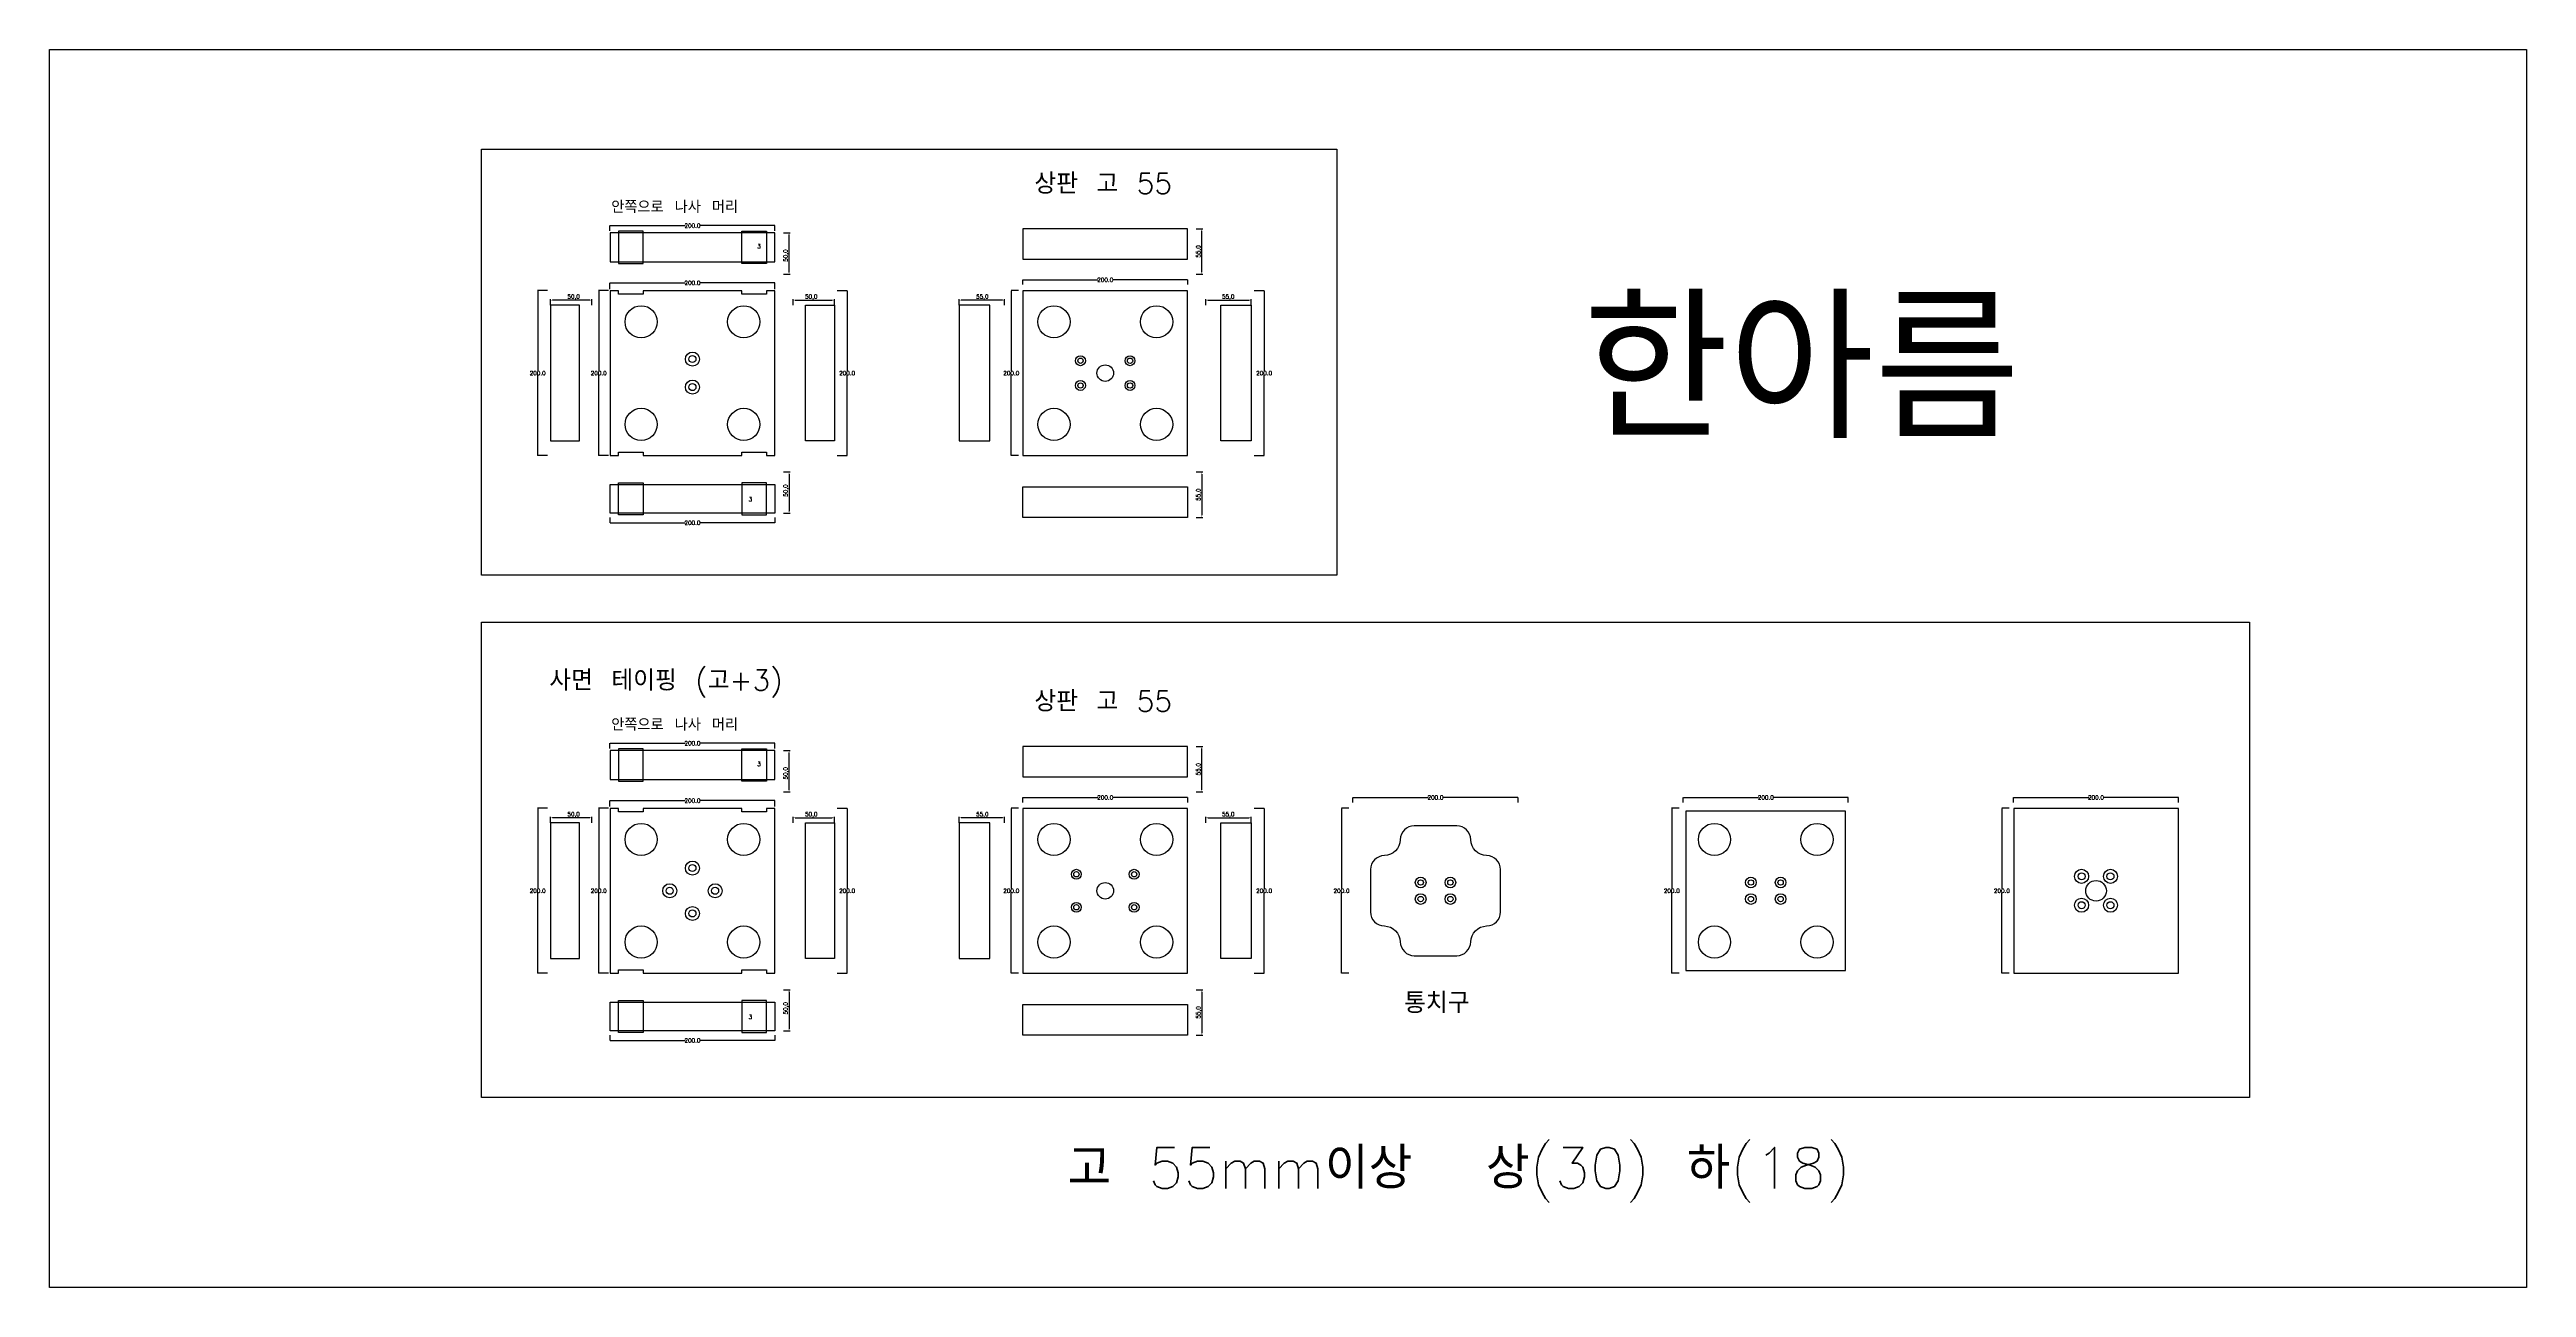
# Model space of a CAD drawing. Header units: millimetres. Extents: x 13291 to 28291, y 200 to 6643.
# Drawn here: x 16291 to 19291, y 1700 to 3200 of the extents above; entities that cross this region are included whole.
import ezdxf

# ---------------------------------------------------------------- set-up
doc = ezdxf.new("R2010")
doc.units = ezdxf.units.MM
for name, color, linetype in [('TEXT', 3, 'Continuous'), ('볼트 구멍', 7, 'Continuous'), ('치구', 7, 'Continuous'), ('치수', 7, 'Continuous')]:
    doc.layers.add(name, color=color, linetype=linetype)
doc.styles.get("Standard").update_dxf_attribs({"font": 'txt.shx', "bigfont": 'whgtxt.shx'})
doc.dimstyles.new('ISO-25', dxfattribs={"dimtxt": 2.5, "dimasz": 2.5, "dimexe": 1.25, "dimexo": 0.625, "dimtad": 1, "dimtxsty": 'Standard', "dimcen": 2.5, "dimadec": 0, "dimazin": 0, "dimtfac": 1, "dimtmove": 0, "dimatfit": 3, "dimfxl": 0, "dimarcsym": 0})
doc.dimstyles.get("Standard").update_dxf_attribs({"dimtxt": 7, "dimasz": 0.18, "dimexe": 0.18, "dimexo": 0.0625, "dimgap": 0.09, "dimtad": 0, "dimtih": 1, "dimtoh": 1, "dimdec": 1, "dimzin": 0, "dimdsep": 46, "dimtxsty": 'Standard', "dimcen": 0.09, "dimadec": 0, "dimazin": 0, "dimtfac": 1, "dimtdec": 1, "dimtofl": 0, "dimtmove": 0, "dimatfit": 3, "dimfxl": 0, "dimtolj": 1, "dimtzin": 0, "dimarcsym": 0})

# ---------------------------------------------------------------- blocks, each defined once
blk = doc.blocks.new('*D345')
at = {"layer": 'Defpoints', "color": 0, "linetype": 'Continuous'}
for p in [(17870.1, 2287.5), (18070.1, 2293.4), (18070.1, 2287.5)]:
    blk.add_point(p, dxfattribs=at)
at = {"layer": '치수', "color": 0, "linetype": 'Continuous', "lineweight": -2}
for p, q in [((17870.1, 2287.5), (17870.1, 2293.5)), ((17870.3, 2293.4), (17961.3, 2293.4)), ((18069.9, 2293.4), (17978.9, 2293.4)), ((18070.1, 2287.5), (18070.1, 2293.5))]:
    blk.add_line(p, q, dxfattribs=at)
at = {"layer": '치수', "color": 0, "linetype": 'Continuous'}
for points in [[(17870.3, 2293.4), (17870.3, 2293.3), (17870.1, 2293.4)], [(18069.9, 2293.4), (18069.9, 2293.3), (18070.1, 2293.4)]]:
    blk.add_solid(points, dxfattribs=at)
at = {"layer": '치수', "color": 0, "linetype": 'Continuous', "insert": (17970.1, 2293.4), "char_height": 5, "attachment_point": 5}
blk.add_mtext('\\A1;200.0', dxfattribs=at)
blk = doc.blocks.new('*D346')
at = {"layer": 'Defpoints', "color": 0}
for p in [(17179.8, 2977.5), (17187.1, 2977.5), (17179.8, 2927.5)]:
    blk.add_point(p, dxfattribs=at)
at = {"layer": '치수', "color": 0, "lineweight": -2}
for p, q in [((17180.4, 2977.5), (17188.4, 2977.5)), ((17187.1, 2930), (17187.1, 2975)), ((17180.4, 2927.5), (17188.4, 2927.5))]:
    blk.add_line(p, q, dxfattribs=at)
at = {"layer": '치수', "color": 0}
for points in [[(17186.7, 2975), (17187.5, 2975), (17187.1, 2977.5)], [(17186.7, 2930), (17187.5, 2930), (17187.1, 2927.5)]]:
    blk.add_solid(points, dxfattribs=at)
at = {"layer": '치수', "color": 0, "insert": (17183.6, 2950), "char_height": 5, "attachment_point": 5, "rotation": 90}
blk.add_mtext('50,0', dxfattribs=at)
blk = doc.blocks.new('*D347')
at = {"layer": 'Defpoints', "color": 0, "linetype": 'Continuous'}
for p in [(16970.1, 2979.9), (17170.1, 2986.3), (17170.1, 2979.9)]:
    blk.add_point(p, dxfattribs=at)
at = {"layer": '치수', "color": 0, "linetype": 'Continuous', "lineweight": -2}
for p, q in [((16970.1, 2980), (16970.1, 2986.5)), ((16970.3, 2986.3), (17061.3, 2986.3)), ((17169.9, 2986.3), (17078.9, 2986.3)), ((17170.1, 2980), (17170.1, 2986.5))]:
    blk.add_line(p, q, dxfattribs=at)
at = {"layer": '치수', "color": 0, "linetype": 'Continuous'}
for points in [[(16970.3, 2986.4), (16970.3, 2986.3), (16970.1, 2986.3)], [(17169.9, 2986.4), (17169.9, 2986.3), (17170.1, 2986.3)]]:
    blk.add_solid(points, dxfattribs=at)
at = {"layer": '치수', "color": 0, "linetype": 'Continuous', "insert": (17070.1, 2986.3), "char_height": 5, "attachment_point": 5}
blk.add_mtext('\\A1;200.0', dxfattribs=at)
blk = doc.blocks.new('*D348')
at = {"layer": 'Defpoints', "color": 0, "linetype": 'Continuous'}
for p in [(17245.4, 2907.6), (17245.4, 2707.6), (17257.5, 2707.6)]:
    blk.add_point(p, dxfattribs=at)
at = {"layer": '치수', "color": 0, "linetype": 'Continuous', "lineweight": -2}
for p, q in [((17245.5, 2907.6), (17257.7, 2907.6)), ((17257.5, 2907.5), (17257.5, 2810.2)), ((17257.5, 2707.8), (17257.5, 2805)), ((17245.5, 2707.6), (17257.7, 2707.6))]:
    blk.add_line(p, q, dxfattribs=at)
at = {"layer": '치수', "color": 0, "linetype": 'Continuous'}
for points in [[(17257.4, 2907.5), (17257.5, 2907.5), (17257.5, 2907.6)], [(17257.4, 2707.8), (17257.5, 2707.8), (17257.5, 2707.6)]]:
    blk.add_solid(points, dxfattribs=at)
at = {"layer": '치수', "color": 0, "linetype": 'Continuous', "insert": (17257.5, 2807.6), "char_height": 5, "attachment_point": 5}
blk.add_mtext('\\A1;200.0', dxfattribs=at)
blk = doc.blocks.new('*D349')
at = {"layer": 'Defpoints', "color": 0}
for p in [(17192, 2262.1), (17242, 2268.8), (17242, 2262.1)]:
    blk.add_point(p, dxfattribs=at)
at = {"layer": '치수', "color": 0, "lineweight": -2}
for p, q in [((17192, 2262.7), (17192, 2270.1)), ((17194.5, 2268.8), (17239.5, 2268.8)), ((17242, 2262.7), (17242, 2270.1))]:
    blk.add_line(p, q, dxfattribs=at)
at = {"layer": '치수', "color": 0}
for points in [[(17194.5, 2269.3), (17194.5, 2268.4), (17192, 2268.8)], [(17239.5, 2269.3), (17239.5, 2268.4), (17242, 2268.8)]]:
    blk.add_solid(points, dxfattribs=at)
at = {"layer": '치수', "color": 0, "insert": (17214, 2272.4), "char_height": 5, "attachment_point": 5}
blk.add_mtext('50,0', dxfattribs=at)
blk = doc.blocks.new('*D350')
at = {"layer": 'Defpoints', "color": 0}
for p in [(17179.8, 2350.2), (17187.1, 2350.2), (17179.8, 2300.2)]:
    blk.add_point(p, dxfattribs=at)
at = {"layer": '치수', "color": 0, "lineweight": -2}
for p, q in [((17180.4, 2350.2), (17188.4, 2350.2)), ((17187.1, 2302.7), (17187.1, 2347.7)), ((17180.4, 2300.2), (17188.4, 2300.2))]:
    blk.add_line(p, q, dxfattribs=at)
at = {"layer": '치수', "color": 0}
for points in [[(17186.7, 2347.7), (17187.5, 2347.7), (17187.1, 2350.2)], [(17186.7, 2302.7), (17187.5, 2302.7), (17187.1, 2300.2)]]:
    blk.add_solid(points, dxfattribs=at)
at = {"layer": '치수', "color": 0, "insert": (17183.6, 2322.7), "char_height": 5, "attachment_point": 5, "rotation": 90}
blk.add_mtext('50,0', dxfattribs=at)
blk = doc.blocks.new('*D351')
at = {"layer": 'Defpoints', "color": 0}
for p in [(17179.8, 2687.8), (17179.8, 2637.8), (17187.1, 2637.8)]:
    blk.add_point(p, dxfattribs=at)
at = {"layer": '치수', "color": 0, "lineweight": -2}
for p, q in [((17180.4, 2687.8), (17188.4, 2687.8)), ((17187.1, 2685.3), (17187.1, 2640.3)), ((17180.4, 2637.8), (17188.4, 2637.8))]:
    blk.add_line(p, q, dxfattribs=at)
at = {"layer": '치수', "color": 0}
for points in [[(17186.7, 2685.3), (17187.5, 2685.3), (17187.1, 2687.8)], [(17186.7, 2640.3), (17187.5, 2640.3), (17187.1, 2637.8)]]:
    blk.add_solid(points, dxfattribs=at)
at = {"layer": '치수', "color": 0, "insert": (17183.6, 2665.3), "char_height": 5, "attachment_point": 5, "rotation": 90}
blk.add_mtext('50,0', dxfattribs=at)
blk = doc.blocks.new('*D352')
at = {"layer": 'Defpoints', "color": 0}
for p in [(17192, 2889.3), (17242, 2896.1), (17242, 2889.3)]:
    blk.add_point(p, dxfattribs=at)
at = {"layer": '치수', "color": 0, "lineweight": -2}
for p, q in [((17192, 2890), (17192, 2897.4)), ((17194.5, 2896.1), (17239.5, 2896.1)), ((17242, 2890), (17242, 2897.4))]:
    blk.add_line(p, q, dxfattribs=at)
at = {"layer": '치수', "color": 0}
for points in [[(17194.5, 2896.5), (17194.5, 2895.7), (17192, 2896.1)], [(17239.5, 2896.5), (17239.5, 2895.7), (17242, 2896.1)]]:
    blk.add_solid(points, dxfattribs=at)
at = {"layer": '치수', "color": 0, "insert": (17214, 2899.6), "char_height": 5, "attachment_point": 5}
blk.add_mtext('50,0', dxfattribs=at)
blk = doc.blocks.new('*D353')
at = {"layer": 'Defpoints', "color": 0, "linetype": 'Continuous'}
for p in [(16968.6, 2907.6), (16956.6, 2707.6), (16968.6, 2707.6)]:
    blk.add_point(p, dxfattribs=at)
at = {"layer": '치수', "color": 0, "linetype": 'Continuous', "lineweight": -2}
for p, q in [((16968.6, 2907.6), (16956.4, 2907.6)), ((16956.6, 2907.5), (16956.6, 2810.2)), ((16956.6, 2707.8), (16956.6, 2805)), ((16968.6, 2707.6), (16956.4, 2707.6))]:
    blk.add_line(p, q, dxfattribs=at)
at = {"layer": '치수', "color": 0, "linetype": 'Continuous'}
for points in [[(16956.5, 2907.5), (16956.6, 2907.5), (16956.6, 2907.6)], [(16956.5, 2707.8), (16956.6, 2707.8), (16956.6, 2707.6)]]:
    blk.add_solid(points, dxfattribs=at)
at = {"layer": '치수', "color": 0, "linetype": 'Continuous', "insert": (16956.6, 2807.6), "char_height": 5, "attachment_point": 5}
blk.add_mtext('\\A1;200.0', dxfattribs=at)
blk = doc.blocks.new('*D354')
at = {"layer": 'Defpoints', "color": 0, "linetype": 'Continuous'}
for p in [(16894.8, 2907.6), (16882.7, 2707.6), (16894.8, 2707.6)]:
    blk.add_point(p, dxfattribs=at)
at = {"layer": '치수', "color": 0, "linetype": 'Continuous', "lineweight": -2}
for p, q in [((16894.7, 2907.6), (16882.6, 2907.6)), ((16882.7, 2907.5), (16882.7, 2810.2)), ((16882.7, 2707.8), (16882.7, 2805)), ((16894.7, 2707.6), (16882.6, 2707.6))]:
    blk.add_line(p, q, dxfattribs=at)
at = {"layer": '치수', "color": 0, "linetype": 'Continuous'}
for points in [[(16882.7, 2907.5), (16882.8, 2907.5), (16882.7, 2907.6)], [(16882.7, 2707.8), (16882.8, 2707.8), (16882.7, 2707.6)]]:
    blk.add_solid(points, dxfattribs=at)
at = {"layer": '치수', "color": 0, "linetype": 'Continuous', "insert": (16882.7, 2807.6), "char_height": 5, "attachment_point": 5}
blk.add_mtext('\\A1;200.0', dxfattribs=at)
blk = doc.blocks.new('*D355')
at = {"layer": 'Defpoints', "color": 0}
for p in [(16898.2, 2268.8), (16898.2, 2262.1), (16948.2, 2262.1)]:
    blk.add_point(p, dxfattribs=at)
at = {"layer": '치수', "color": 0, "lineweight": -2}
for p, q in [((16898.2, 2262.7), (16898.2, 2270.1)), ((16945.7, 2268.8), (16900.7, 2268.8)), ((16948.2, 2262.7), (16948.2, 2270.1))]:
    blk.add_line(p, q, dxfattribs=at)
at = {"layer": '치수', "color": 0}
for points in [[(16900.7, 2269.3), (16900.7, 2268.4), (16898.2, 2268.8)], [(16945.7, 2269.3), (16945.7, 2268.4), (16948.2, 2268.8)]]:
    blk.add_solid(points, dxfattribs=at)
at = {"layer": '치수', "color": 0, "insert": (16926.2, 2272.4), "char_height": 5, "attachment_point": 5}
blk.add_mtext('50,0', dxfattribs=at)
blk = doc.blocks.new('*D356')
at = {"layer": 'Defpoints', "color": 0}
for p in [(16898.2, 2896.1), (16898.2, 2889.3), (16948.2, 2889.3)]:
    blk.add_point(p, dxfattribs=at)
at = {"layer": '치수', "color": 0, "lineweight": -2}
for p, q in [((16898.2, 2890), (16898.2, 2897.4)), ((16945.7, 2896.1), (16900.7, 2896.1)), ((16948.2, 2890), (16948.2, 2897.4))]:
    blk.add_line(p, q, dxfattribs=at)
at = {"layer": '치수', "color": 0}
for points in [[(16900.7, 2896.5), (16900.7, 2895.7), (16898.2, 2896.1)], [(16945.7, 2896.5), (16945.7, 2895.7), (16948.2, 2896.1)]]:
    blk.add_solid(points, dxfattribs=at)
at = {"layer": '치수', "color": 0, "insert": (16926.2, 2899.6), "char_height": 5, "attachment_point": 5}
blk.add_mtext('50,0', dxfattribs=at)
blk = doc.blocks.new('*D357')
at = {"layer": 'Defpoints', "color": 0, "linetype": 'Continuous'}
for p in [(16970.1, 2632.6), (17170.1, 2632.6), (17170.1, 2626.3)]:
    blk.add_point(p, dxfattribs=at)
at = {"layer": '치수', "color": 0, "linetype": 'Continuous', "lineweight": -2}
for p, q in [((16970.1, 2632.6), (16970.1, 2626.1)), ((16970.3, 2626.3), (17061.3, 2626.3)), ((17169.9, 2626.3), (17078.9, 2626.3)), ((17170.1, 2632.6), (17170.1, 2626.1))]:
    blk.add_line(p, q, dxfattribs=at)
at = {"layer": '치수', "color": 0, "linetype": 'Continuous'}
for points in [[(16970.3, 2626.3), (16970.3, 2626.2), (16970.1, 2626.3)], [(17169.9, 2626.3), (17169.9, 2626.2), (17170.1, 2626.3)]]:
    blk.add_solid(points, dxfattribs=at)
at = {"layer": '치수', "color": 0, "linetype": 'Continuous', "insert": (17070.1, 2626.3), "char_height": 5, "attachment_point": 5}
blk.add_mtext('\\A1;200.0', dxfattribs=at)
blk = doc.blocks.new('*D358')
at = {"layer": 'Defpoints', "color": 0, "linetype": 'Continuous'}
for p in [(16970.1, 2352.7), (17170.1, 2359.1), (17170.1, 2352.7)]:
    blk.add_point(p, dxfattribs=at)
at = {"layer": '치수', "color": 0, "linetype": 'Continuous', "lineweight": -2}
for p, q in [((16970.1, 2352.7), (16970.1, 2359.2)), ((16970.3, 2359.1), (17061.3, 2359.1)), ((17169.9, 2359.1), (17078.9, 2359.1)), ((17170.1, 2352.7), (17170.1, 2359.2))]:
    blk.add_line(p, q, dxfattribs=at)
at = {"layer": '치수', "color": 0, "linetype": 'Continuous'}
for points in [[(16970.3, 2359.1), (16970.3, 2359), (16970.1, 2359.1)], [(17169.9, 2359.1), (17169.9, 2359), (17170.1, 2359.1)]]:
    blk.add_solid(points, dxfattribs=at)
at = {"layer": '치수', "color": 0, "linetype": 'Continuous', "insert": (17070.1, 2359.1), "char_height": 5, "attachment_point": 5}
blk.add_mtext('\\A1;200.0', dxfattribs=at)
blk = doc.blocks.new('*D359')
at = {"layer": 'Defpoints', "color": 0, "linetype": 'Continuous'}
for p in [(16970.1, 2282.2), (17170.1, 2289.6), (17170.1, 2282.2)]:
    blk.add_point(p, dxfattribs=at)
at = {"layer": '치수', "color": 0, "linetype": 'Continuous', "lineweight": -2}
for p, q in [((16970.1, 2282.3), (16970.1, 2289.8)), ((16970.3, 2289.6), (17061.3, 2289.6)), ((17169.9, 2289.6), (17078.9, 2289.6)), ((17170.1, 2282.3), (17170.1, 2289.8))]:
    blk.add_line(p, q, dxfattribs=at)
at = {"layer": '치수', "color": 0, "linetype": 'Continuous'}
for points in [[(16970.3, 2289.6), (16970.3, 2289.6), (16970.1, 2289.6)], [(17169.9, 2289.6), (17169.9, 2289.6), (17170.1, 2289.6)]]:
    blk.add_solid(points, dxfattribs=at)
at = {"layer": '치수', "color": 0, "linetype": 'Continuous', "insert": (17070.1, 2289.6), "char_height": 5, "attachment_point": 5}
blk.add_mtext('\\A1;200.0', dxfattribs=at)
blk = doc.blocks.new('*D360')
at = {"layer": 'Defpoints', "color": 0}
for p in [(17179.8, 2060.5), (17179.8, 2010.5), (17187.1, 2010.5)]:
    blk.add_point(p, dxfattribs=at)
at = {"layer": '치수', "color": 0, "lineweight": -2}
for p, q in [((17180.4, 2060.5), (17188.4, 2060.5)), ((17187.1, 2058), (17187.1, 2013)), ((17180.4, 2010.5), (17188.4, 2010.5))]:
    blk.add_line(p, q, dxfattribs=at)
at = {"layer": '치수', "color": 0}
for points in [[(17186.7, 2058), (17187.5, 2058), (17187.1, 2060.5)], [(17186.7, 2013), (17187.5, 2013), (17187.1, 2010.5)]]:
    blk.add_solid(points, dxfattribs=at)
at = {"layer": '치수', "color": 0, "insert": (17183.6, 2038), "char_height": 5, "attachment_point": 5, "rotation": 90}
blk.add_mtext('50,0', dxfattribs=at)
blk = doc.blocks.new('*D361')
at = {"layer": 'Defpoints', "color": 0, "linetype": 'Continuous'}
for p in [(16970.1, 2005.4), (17170.1, 2005.4), (17170.1, 1999)]:
    blk.add_point(p, dxfattribs=at)
at = {"layer": '치수', "color": 0, "linetype": 'Continuous', "lineweight": -2}
for p, q in [((16970.1, 2005.3), (16970.1, 1998.8)), ((16970.3, 1999), (17061.3, 1999)), ((17169.9, 1999), (17078.9, 1999)), ((17170.1, 2005.3), (17170.1, 1998.8))]:
    blk.add_line(p, q, dxfattribs=at)
at = {"layer": '치수', "color": 0, "linetype": 'Continuous'}
for points in [[(16970.3, 1999), (16970.3, 1999), (16970.1, 1999)], [(17169.9, 1999), (17169.9, 1999), (17170.1, 1999)]]:
    blk.add_solid(points, dxfattribs=at)
at = {"layer": '치수', "color": 0, "linetype": 'Continuous', "insert": (17070.1, 1999), "char_height": 5, "attachment_point": 5}
blk.add_mtext('\\A1;200.0', dxfattribs=at)
blk = doc.blocks.new('*D362')
at = {"layer": 'Defpoints', "color": 0, "linetype": 'Continuous'}
for p in [(17245.4, 2280.4), (17245.4, 2080.4), (17257.5, 2080.4)]:
    blk.add_point(p, dxfattribs=at)
at = {"layer": '치수', "color": 0, "linetype": 'Continuous', "lineweight": -2}
for p, q in [((17245.5, 2280.4), (17257.7, 2280.4)), ((17257.5, 2280.2), (17257.5, 2183)), ((17257.5, 2080.5), (17257.5, 2177.8)), ((17245.5, 2080.4), (17257.7, 2080.4))]:
    blk.add_line(p, q, dxfattribs=at)
at = {"layer": '치수', "color": 0, "linetype": 'Continuous'}
for points in [[(17257.4, 2280.2), (17257.5, 2280.2), (17257.5, 2280.4)], [(17257.4, 2080.5), (17257.5, 2080.5), (17257.5, 2080.4)]]:
    blk.add_solid(points, dxfattribs=at)
at = {"layer": '치수', "color": 0, "linetype": 'Continuous', "insert": (17257.5, 2180.4), "char_height": 5, "attachment_point": 5}
blk.add_mtext('\\A1;200.0', dxfattribs=at)
blk = doc.blocks.new('*D363')
at = {"layer": 'Defpoints', "color": 0, "linetype": 'Continuous'}
for p in [(16894.8, 2280.4), (16882.7, 2080.4), (16894.8, 2080.4)]:
    blk.add_point(p, dxfattribs=at)
at = {"layer": '치수', "color": 0, "linetype": 'Continuous', "lineweight": -2}
for p, q in [((16894.7, 2280.4), (16882.6, 2280.4)), ((16882.7, 2280.2), (16882.7, 2183)), ((16882.7, 2080.5), (16882.7, 2177.8)), ((16894.7, 2080.4), (16882.6, 2080.4))]:
    blk.add_line(p, q, dxfattribs=at)
at = {"layer": '치수', "color": 0, "linetype": 'Continuous'}
for points in [[(16882.7, 2280.2), (16882.8, 2280.2), (16882.7, 2280.4)], [(16882.7, 2080.5), (16882.8, 2080.5), (16882.7, 2080.4)]]:
    blk.add_solid(points, dxfattribs=at)
at = {"layer": '치수', "color": 0, "linetype": 'Continuous', "insert": (16882.7, 2180.4), "char_height": 5, "attachment_point": 5}
blk.add_mtext('\\A1;200.0', dxfattribs=at)
blk = doc.blocks.new('*D364')
at = {"layer": 'Defpoints', "color": 0, "linetype": 'Continuous'}
for p in [(16968.6, 2280.4), (16956.6, 2080.4), (16968.6, 2080.4)]:
    blk.add_point(p, dxfattribs=at)
at = {"layer": '치수', "color": 0, "linetype": 'Continuous', "lineweight": -2}
for p, q in [((16968.6, 2280.4), (16956.4, 2280.4)), ((16956.6, 2280.2), (16956.6, 2183)), ((16956.6, 2080.5), (16956.6, 2177.8)), ((16968.6, 2080.4), (16956.4, 2080.4))]:
    blk.add_line(p, q, dxfattribs=at)
at = {"layer": '치수', "color": 0, "linetype": 'Continuous'}
for points in [[(16956.5, 2280.2), (16956.6, 2280.2), (16956.6, 2280.4)], [(16956.5, 2080.5), (16956.6, 2080.5), (16956.6, 2080.4)]]:
    blk.add_solid(points, dxfattribs=at)
at = {"layer": '치수', "color": 0, "linetype": 'Continuous', "insert": (16956.6, 2180.4), "char_height": 5, "attachment_point": 5}
blk.add_mtext('\\A1;200.0', dxfattribs=at)
blk = doc.blocks.new('*D365')
at = {"layer": 'Defpoints', "color": 0, "linetype": 'Continuous'}
for p in [(17170.1, 2916.9), (16970.1, 2909.5), (17170.1, 2909.5)]:
    blk.add_point(p, dxfattribs=at)
at = {"layer": '치수', "color": 0, "linetype": 'Continuous', "lineweight": -2}
for p, q in [((16970.1, 2909.5), (16970.1, 2917)), ((16970.3, 2916.9), (17061.3, 2916.9)), ((17169.9, 2916.9), (17078.9, 2916.9)), ((17170.1, 2909.5), (17170.1, 2917))]:
    blk.add_line(p, q, dxfattribs=at)
at = {"layer": '치수', "color": 0, "linetype": 'Continuous'}
for points in [[(16970.3, 2916.9), (16970.3, 2916.8), (16970.1, 2916.9)], [(17169.9, 2916.9), (17169.9, 2916.8), (17170.1, 2916.9)]]:
    blk.add_solid(points, dxfattribs=at)
at = {"layer": '치수', "color": 0, "linetype": 'Continuous', "insert": (17070.1, 2916.9), "char_height": 5, "attachment_point": 5}
blk.add_mtext('\\A1;200.0', dxfattribs=at)
blk = doc.blocks.new('*D366')
at = {"layer": 'Defpoints', "color": 0}
for p in [(17679.8, 2982.5), (17687.1, 2982.5), (17679.8, 2927.5)]:
    blk.add_point(p, dxfattribs=at)
at = {"layer": '치수', "color": 0, "lineweight": -2}
for p, q in [((17680.4, 2982.5), (17688.4, 2982.5)), ((17687.1, 2930), (17687.1, 2980)), ((17680.4, 2927.5), (17688.4, 2927.5))]:
    blk.add_line(p, q, dxfattribs=at)
at = {"layer": '치수', "color": 0}
for points in [[(17686.7, 2980), (17687.5, 2980), (17687.1, 2982.5)], [(17686.7, 2930), (17687.5, 2930), (17687.1, 2927.5)]]:
    blk.add_solid(points, dxfattribs=at)
at = {"layer": '치수', "color": 0, "insert": (17683.6, 2955), "char_height": 5, "attachment_point": 5, "rotation": 90}
blk.add_mtext('55,0', dxfattribs=at)
blk = doc.blocks.new('*D367')
at = {"layer": 'Defpoints', "color": 0, "linetype": 'Continuous'}
for p in [(17465.2, 2907.6), (17456.3, 2707.6), (17465.2, 2707.6)]:
    blk.add_point(p, dxfattribs=at)
at = {"layer": '치수', "color": 0, "linetype": 'Continuous', "lineweight": -2}
for p, q in [((17465.2, 2907.6), (17456.1, 2907.6)), ((17456.3, 2907.5), (17456.3, 2810.2)), ((17456.3, 2707.8), (17456.3, 2805)), ((17465.2, 2707.6), (17456.1, 2707.6))]:
    blk.add_line(p, q, dxfattribs=at)
at = {"layer": '치수', "color": 0, "linetype": 'Continuous'}
for points in [[(17456.3, 2907.5), (17456.3, 2907.5), (17456.3, 2907.6)], [(17456.3, 2707.8), (17456.3, 2707.8), (17456.3, 2707.6)]]:
    blk.add_solid(points, dxfattribs=at)
at = {"layer": '치수', "color": 0, "linetype": 'Continuous', "insert": (17456.3, 2807.6), "char_height": 5, "attachment_point": 5}
blk.add_mtext('\\A1;200.0', dxfattribs=at)
blk = doc.blocks.new('*D368')
at = {"layer": 'Defpoints', "color": 0, "linetype": 'Continuous'}
for p in [(17750.4, 2907.6), (17750.4, 2707.6), (17762.5, 2707.6)]:
    blk.add_point(p, dxfattribs=at)
at = {"layer": '치수', "color": 0, "linetype": 'Continuous', "lineweight": -2}
for p, q in [((17750.5, 2907.6), (17762.7, 2907.6)), ((17762.5, 2907.5), (17762.5, 2810.2)), ((17762.5, 2707.8), (17762.5, 2805)), ((17750.5, 2707.6), (17762.7, 2707.6))]:
    blk.add_line(p, q, dxfattribs=at)
at = {"layer": '치수', "color": 0, "linetype": 'Continuous'}
for points in [[(17762.4, 2907.5), (17762.5, 2907.5), (17762.5, 2907.6)], [(17762.4, 2707.8), (17762.5, 2707.8), (17762.5, 2707.6)]]:
    blk.add_solid(points, dxfattribs=at)
at = {"layer": '치수', "color": 0, "linetype": 'Continuous', "insert": (17762.5, 2807.6), "char_height": 5, "attachment_point": 5}
blk.add_mtext('\\A1;200.0', dxfattribs=at)
blk = doc.blocks.new('*D369')
at = {"layer": 'Defpoints', "color": 0}
for p in [(17692, 2262.1), (17747, 2268.8), (17747, 2262.1)]:
    blk.add_point(p, dxfattribs=at)
at = {"layer": '치수', "color": 0, "lineweight": -2}
for p, q in [((17692, 2262.7), (17692, 2270.1)), ((17694.5, 2268.8), (17744.5, 2268.8)), ((17747, 2262.7), (17747, 2270.1))]:
    blk.add_line(p, q, dxfattribs=at)
at = {"layer": '치수', "color": 0}
for points in [[(17694.5, 2269.3), (17694.5, 2268.4), (17692, 2268.8)], [(17744.5, 2269.3), (17744.5, 2268.4), (17747, 2268.8)]]:
    blk.add_solid(points, dxfattribs=at)
at = {"layer": '치수', "color": 0, "insert": (17719, 2272.4), "char_height": 5, "attachment_point": 5}
blk.add_mtext('55,0', dxfattribs=at)
blk = doc.blocks.new('*D370')
at = {"layer": 'Defpoints', "color": 0, "linetype": 'Continuous'}
for p in [(17470.1, 2287.5), (17670.1, 2293.4), (17670.1, 2287.5)]:
    blk.add_point(p, dxfattribs=at)
at = {"layer": '치수', "color": 0, "linetype": 'Continuous', "lineweight": -2}
for p, q in [((17470.1, 2287.5), (17470.1, 2293.5)), ((17470.3, 2293.4), (17561.3, 2293.4)), ((17669.9, 2293.4), (17578.9, 2293.4)), ((17670.1, 2287.5), (17670.1, 2293.5))]:
    blk.add_line(p, q, dxfattribs=at)
at = {"layer": '치수', "color": 0, "linetype": 'Continuous'}
for points in [[(17470.3, 2293.4), (17470.3, 2293.3), (17470.1, 2293.4)], [(17669.9, 2293.4), (17669.9, 2293.3), (17670.1, 2293.4)]]:
    blk.add_solid(points, dxfattribs=at)
at = {"layer": '치수', "color": 0, "linetype": 'Continuous', "insert": (17570.1, 2293.4), "char_height": 5, "attachment_point": 5}
blk.add_mtext('\\A1;200.0', dxfattribs=at)
blk = doc.blocks.new('*D371')
at = {"layer": 'Defpoints', "color": 0}
for p in [(17393.2, 2268.8), (17393.2, 2262.1), (17448.2, 2262.1)]:
    blk.add_point(p, dxfattribs=at)
at = {"layer": '치수', "color": 0, "lineweight": -2}
for p, q in [((17393.2, 2262.7), (17393.2, 2270.1)), ((17445.7, 2268.8), (17395.7, 2268.8)), ((17448.2, 2262.7), (17448.2, 2270.1))]:
    blk.add_line(p, q, dxfattribs=at)
at = {"layer": '치수', "color": 0}
for points in [[(17395.7, 2269.3), (17395.7, 2268.4), (17393.2, 2268.8)], [(17445.7, 2269.3), (17445.7, 2268.4), (17448.2, 2268.8)]]:
    blk.add_solid(points, dxfattribs=at)
at = {"layer": '치수', "color": 0, "insert": (17421.2, 2272.4), "char_height": 5, "attachment_point": 5}
blk.add_mtext('55,0', dxfattribs=at)
blk = doc.blocks.new('*D372')
at = {"layer": 'Defpoints', "color": 0}
for p in [(17679.8, 2355.2), (17687.1, 2355.2), (17679.8, 2300.2)]:
    blk.add_point(p, dxfattribs=at)
at = {"layer": '치수', "color": 0, "lineweight": -2}
for p, q in [((17680.4, 2355.2), (17688.4, 2355.2)), ((17687.1, 2302.7), (17687.1, 2352.7)), ((17680.4, 2300.2), (17688.4, 2300.2))]:
    blk.add_line(p, q, dxfattribs=at)
at = {"layer": '치수', "color": 0}
for points in [[(17686.7, 2352.7), (17687.5, 2352.7), (17687.1, 2355.2)], [(17686.7, 2302.7), (17687.5, 2302.7), (17687.1, 2300.2)]]:
    blk.add_solid(points, dxfattribs=at)
at = {"layer": '치수', "color": 0, "insert": (17683.6, 2327.7), "char_height": 5, "attachment_point": 5, "rotation": 90}
blk.add_mtext('55,0', dxfattribs=at)
blk = doc.blocks.new('*D373')
at = {"layer": 'Defpoints', "color": 0}
for p in [(17679.8, 2687.8), (17679.8, 2632.8), (17687.1, 2632.8)]:
    blk.add_point(p, dxfattribs=at)
at = {"layer": '치수', "color": 0, "lineweight": -2}
for p, q in [((17680.4, 2687.8), (17688.4, 2687.8)), ((17687.1, 2685.3), (17687.1, 2635.3)), ((17680.4, 2632.8), (17688.4, 2632.8))]:
    blk.add_line(p, q, dxfattribs=at)
at = {"layer": '치수', "color": 0}
for points in [[(17686.7, 2685.3), (17687.5, 2685.3), (17687.1, 2687.8)], [(17686.7, 2635.3), (17687.5, 2635.3), (17687.1, 2632.8)]]:
    blk.add_solid(points, dxfattribs=at)
at = {"layer": '치수', "color": 0, "insert": (17683.6, 2660.3), "char_height": 5, "attachment_point": 5, "rotation": 90}
blk.add_mtext('55,0', dxfattribs=at)
blk = doc.blocks.new('*D374')
at = {"layer": 'Defpoints', "color": 0}
for p in [(17692, 2889.3), (17747, 2896.1), (17747, 2889.3)]:
    blk.add_point(p, dxfattribs=at)
at = {"layer": '치수', "color": 0, "lineweight": -2}
for p, q in [((17692, 2890), (17692, 2897.4)), ((17694.5, 2896.1), (17744.5, 2896.1)), ((17747, 2890), (17747, 2897.4))]:
    blk.add_line(p, q, dxfattribs=at)
at = {"layer": '치수', "color": 0}
for points in [[(17694.5, 2896.5), (17694.5, 2895.7), (17692, 2896.1)], [(17744.5, 2896.5), (17744.5, 2895.7), (17747, 2896.1)]]:
    blk.add_solid(points, dxfattribs=at)
at = {"layer": '치수', "color": 0, "insert": (17719, 2899.6), "char_height": 5, "attachment_point": 5}
blk.add_mtext('55,0', dxfattribs=at)
blk = doc.blocks.new('*D375')
at = {"layer": 'Defpoints', "color": 0}
for p in [(17393.2, 2896.1), (17393.2, 2889.3), (17448.2, 2889.3)]:
    blk.add_point(p, dxfattribs=at)
at = {"layer": '치수', "color": 0, "lineweight": -2}
for p, q in [((17393.2, 2890), (17393.2, 2897.4)), ((17445.7, 2896.1), (17395.7, 2896.1)), ((17448.2, 2890), (17448.2, 2897.4))]:
    blk.add_line(p, q, dxfattribs=at)
at = {"layer": '치수', "color": 0}
for points in [[(17395.7, 2896.5), (17395.7, 2895.7), (17393.2, 2896.1)], [(17445.7, 2896.5), (17445.7, 2895.7), (17448.2, 2896.1)]]:
    blk.add_solid(points, dxfattribs=at)
at = {"layer": '치수', "color": 0, "insert": (17421.2, 2899.6), "char_height": 5, "attachment_point": 5}
blk.add_mtext('55,0', dxfattribs=at)
blk = doc.blocks.new('*D376')
at = {"layer": 'Defpoints', "color": 0}
for p in [(17679.8, 2060.5), (17679.8, 2005.5), (17687.1, 2005.5)]:
    blk.add_point(p, dxfattribs=at)
at = {"layer": '치수', "color": 0, "lineweight": -2}
for p, q in [((17680.4, 2060.5), (17688.4, 2060.5)), ((17687.1, 2058), (17687.1, 2008)), ((17680.4, 2005.5), (17688.4, 2005.5))]:
    blk.add_line(p, q, dxfattribs=at)
at = {"layer": '치수', "color": 0}
for points in [[(17686.7, 2058), (17687.5, 2058), (17687.1, 2060.5)], [(17686.7, 2008), (17687.5, 2008), (17687.1, 2005.5)]]:
    blk.add_solid(points, dxfattribs=at)
at = {"layer": '치수', "color": 0, "insert": (17683.6, 2033), "char_height": 5, "attachment_point": 5, "rotation": 90}
blk.add_mtext('55,0', dxfattribs=at)
blk = doc.blocks.new('*D377')
at = {"layer": 'Defpoints', "color": 0, "linetype": 'Continuous'}
for p in [(17465.2, 2280.4), (17456.3, 2080.4), (17465.2, 2080.4)]:
    blk.add_point(p, dxfattribs=at)
at = {"layer": '치수', "color": 0, "linetype": 'Continuous', "lineweight": -2}
for p, q in [((17465.2, 2280.4), (17456.1, 2280.4)), ((17456.3, 2280.2), (17456.3, 2183)), ((17456.3, 2080.5), (17456.3, 2177.8)), ((17465.2, 2080.4), (17456.1, 2080.4))]:
    blk.add_line(p, q, dxfattribs=at)
at = {"layer": '치수', "color": 0, "linetype": 'Continuous'}
for points in [[(17456.3, 2280.2), (17456.3, 2280.2), (17456.3, 2280.4)], [(17456.3, 2080.5), (17456.3, 2080.5), (17456.3, 2080.4)]]:
    blk.add_solid(points, dxfattribs=at)
at = {"layer": '치수', "color": 0, "linetype": 'Continuous', "insert": (17456.3, 2180.4), "char_height": 5, "attachment_point": 5}
blk.add_mtext('\\A1;200.0', dxfattribs=at)
blk = doc.blocks.new('*D378')
at = {"layer": 'Defpoints', "color": 0, "linetype": 'Continuous'}
for p in [(17750.4, 2280.4), (17750.4, 2080.4), (17762.5, 2080.4)]:
    blk.add_point(p, dxfattribs=at)
at = {"layer": '치수', "color": 0, "linetype": 'Continuous', "lineweight": -2}
for p, q in [((17750.5, 2280.4), (17762.7, 2280.4)), ((17762.5, 2280.2), (17762.5, 2183)), ((17762.5, 2080.5), (17762.5, 2177.8)), ((17750.5, 2080.4), (17762.7, 2080.4))]:
    blk.add_line(p, q, dxfattribs=at)
at = {"layer": '치수', "color": 0, "linetype": 'Continuous'}
for points in [[(17762.4, 2280.2), (17762.5, 2280.2), (17762.5, 2280.4)], [(17762.4, 2080.5), (17762.5, 2080.5), (17762.5, 2080.4)]]:
    blk.add_solid(points, dxfattribs=at)
at = {"layer": '치수', "color": 0, "linetype": 'Continuous', "insert": (17762.5, 2180.4), "char_height": 5, "attachment_point": 5}
blk.add_mtext('\\A1;200.0', dxfattribs=at)
blk = doc.blocks.new('*D379')
at = {"layer": 'Defpoints', "color": 0, "linetype": 'Continuous'}
for p in [(17865.2, 2280.4), (17856.3, 2080.4), (17865.2, 2080.4)]:
    blk.add_point(p, dxfattribs=at)
at = {"layer": '치수', "color": 0, "linetype": 'Continuous', "lineweight": -2}
for p, q in [((17865.2, 2280.4), (17856.1, 2280.4)), ((17856.3, 2280.2), (17856.3, 2183)), ((17856.3, 2080.5), (17856.3, 2177.8)), ((17865.2, 2080.4), (17856.1, 2080.4))]:
    blk.add_line(p, q, dxfattribs=at)
at = {"layer": '치수', "color": 0, "linetype": 'Continuous'}
for points in [[(17856.3, 2280.2), (17856.3, 2280.2), (17856.3, 2280.4)], [(17856.3, 2080.5), (17856.3, 2080.5), (17856.3, 2080.4)]]:
    blk.add_solid(points, dxfattribs=at)
at = {"layer": '치수', "color": 0, "linetype": 'Continuous', "insert": (17856.3, 2180.4), "char_height": 5, "attachment_point": 5}
blk.add_mtext('\\A1;200.0', dxfattribs=at)
blk = doc.blocks.new('*D380')
at = {"layer": 'Defpoints', "color": 0, "linetype": 'Continuous'}
for p in [(17470.1, 2914.7), (17670.1, 2920.6), (17670.1, 2914.7)]:
    blk.add_point(p, dxfattribs=at)
at = {"layer": '치수', "color": 0, "linetype": 'Continuous', "lineweight": -2}
for p, q in [((17470.1, 2914.8), (17470.1, 2920.8)), ((17470.3, 2920.6), (17561.3, 2920.6)), ((17669.9, 2920.6), (17578.9, 2920.6)), ((17670.1, 2914.8), (17670.1, 2920.8))]:
    blk.add_line(p, q, dxfattribs=at)
at = {"layer": '치수', "color": 0, "linetype": 'Continuous'}
for points in [[(17470.3, 2920.7), (17470.3, 2920.6), (17470.1, 2920.6)], [(17669.9, 2920.7), (17669.9, 2920.6), (17670.1, 2920.6)]]:
    blk.add_solid(points, dxfattribs=at)
at = {"layer": '치수', "color": 0, "linetype": 'Continuous', "insert": (17570.1, 2920.6), "char_height": 5, "attachment_point": 5}
blk.add_mtext('\\A1;200.0', dxfattribs=at)
blk = doc.blocks.new('*D381')
at = {"layer": 'Defpoints', "color": 0, "linetype": 'Continuous'}
for p in [(18670.1, 2287.5), (18870.1, 2293.4), (18870.1, 2287.5)]:
    blk.add_point(p, dxfattribs=at)
at = {"layer": '치수', "color": 0, "linetype": 'Continuous', "lineweight": -2}
for p, q in [((18670.1, 2287.5), (18670.1, 2293.5)), ((18670.3, 2293.4), (18761.3, 2293.4)), ((18869.9, 2293.4), (18778.9, 2293.4)), ((18870.1, 2287.5), (18870.1, 2293.5))]:
    blk.add_line(p, q, dxfattribs=at)
at = {"layer": '치수', "color": 0, "linetype": 'Continuous'}
for points in [[(18670.3, 2293.4), (18670.3, 2293.3), (18670.1, 2293.4)], [(18869.9, 2293.4), (18869.9, 2293.3), (18870.1, 2293.4)]]:
    blk.add_solid(points, dxfattribs=at)
at = {"layer": '치수', "color": 0, "linetype": 'Continuous', "insert": (18770.1, 2293.4), "char_height": 5, "attachment_point": 5}
blk.add_mtext('\\A1;200.0', dxfattribs=at)
blk = doc.blocks.new('*D382')
at = {"layer": 'Defpoints', "color": 0, "linetype": 'Continuous'}
for p in [(18270.1, 2287.5), (18470.1, 2293.4), (18470.1, 2287.5)]:
    blk.add_point(p, dxfattribs=at)
at = {"layer": '치수', "color": 0, "linetype": 'Continuous', "lineweight": -2}
for p, q in [((18270.1, 2287.5), (18270.1, 2293.5)), ((18270.3, 2293.4), (18361.3, 2293.4)), ((18469.9, 2293.4), (18378.9, 2293.4)), ((18470.1, 2287.5), (18470.1, 2293.5))]:
    blk.add_line(p, q, dxfattribs=at)
at = {"layer": '치수', "color": 0, "linetype": 'Continuous'}
for points in [[(18270.3, 2293.4), (18270.3, 2293.3), (18270.1, 2293.4)], [(18469.9, 2293.4), (18469.9, 2293.3), (18470.1, 2293.4)]]:
    blk.add_solid(points, dxfattribs=at)
at = {"layer": '치수', "color": 0, "linetype": 'Continuous', "insert": (18370.1, 2293.4), "char_height": 5, "attachment_point": 5}
blk.add_mtext('\\A1;200.0', dxfattribs=at)
blk = doc.blocks.new('*D383')
at = {"layer": 'Defpoints', "color": 0, "linetype": 'Continuous'}
for p in [(18665, 2280.4), (18656.1, 2080.4), (18665, 2080.4)]:
    blk.add_point(p, dxfattribs=at)
at = {"layer": '치수', "color": 0, "linetype": 'Continuous', "lineweight": -2}
for p, q in [((18664.9, 2280.4), (18655.9, 2280.4)), ((18656.1, 2280.2), (18656.1, 2183)), ((18656.1, 2080.5), (18656.1, 2177.8)), ((18664.9, 2080.4), (18655.9, 2080.4))]:
    blk.add_line(p, q, dxfattribs=at)
at = {"layer": '치수', "color": 0, "linetype": 'Continuous'}
for points in [[(18656, 2280.2), (18656.1, 2280.2), (18656.1, 2280.4)], [(18656, 2080.5), (18656.1, 2080.5), (18656.1, 2080.4)]]:
    blk.add_solid(points, dxfattribs=at)
at = {"layer": '치수', "color": 0, "linetype": 'Continuous', "insert": (18656.1, 2180.4), "char_height": 5, "attachment_point": 5}
blk.add_mtext('\\A1;200.0', dxfattribs=at)
blk = doc.blocks.new('*D384')
at = {"layer": 'Defpoints', "color": 0, "linetype": 'Continuous'}
for p in [(18265.2, 2280.4), (18256.3, 2080.4), (18265.2, 2080.4)]:
    blk.add_point(p, dxfattribs=at)
at = {"layer": '치수', "color": 0, "linetype": 'Continuous', "lineweight": -2}
for p, q in [((18265.2, 2280.4), (18256.1, 2280.4)), ((18256.3, 2280.2), (18256.3, 2183)), ((18256.3, 2080.5), (18256.3, 2177.8)), ((18265.2, 2080.4), (18256.1, 2080.4))]:
    blk.add_line(p, q, dxfattribs=at)
at = {"layer": '치수', "color": 0, "linetype": 'Continuous'}
for points in [[(18256.3, 2280.2), (18256.3, 2280.2), (18256.3, 2280.4)], [(18256.3, 2080.5), (18256.3, 2080.5), (18256.3, 2080.4)]]:
    blk.add_solid(points, dxfattribs=at)
at = {"layer": '치수', "color": 0, "linetype": 'Continuous', "insert": (18256.3, 2180.4), "char_height": 5, "attachment_point": 5}
blk.add_mtext('\\A1;200.0', dxfattribs=at)

msp = doc.modelspace()

# ---------------------------------------------------------------- linework, layer by layer
at = {"color": 1}
for points in [[(16814.576, 3079.084), (17850.559, 3079.084), (17850.559, 2562.881), (16814.576, 2562.881)], [(16814.576, 2505.954), (18955.879, 2505.954), (18955.879, 1929.934), (16814.576, 1929.934)]]:
    msp.add_lwpolyline(points, close=True, dxfattribs=at)
at = {"layer": 'TEXT', "color": 6}
msp.add_lwpolyline([(16291.441, 1699.699), (16291.441, 3199.699), (19291.441, 3199.699), (19291.441, 1699.699)], close=True, dxfattribs=at)
at = {"layer": '볼트 구멍', "color": 2}
for centre in [(17070.105, 2824.631), (17070.105, 2790.631), (17070.105, 2207.868), (17042.605, 2180.368), (17070.105, 2152.868), (17097.605, 2180.368)]:
    msp.add_circle(centre, 8.5, dxfattribs=at)
at = {"layer": '볼트 구멍', "color": 3}
for centre, radius in [((17070.105, 2824.631), 4.25), ((17540.105, 2822.631), 3.25), ((17600.105, 2822.631), 3.25), ((17070.105, 2790.631), 4.25), ((17540.105, 2792.631), 3.25), ((17570.105, 2807.631), 10), ((17600.105, 2792.631), 3.25), ((17070.105, 2207.868), 4.25), ((17535.105, 2200.368), 3.25), ((17570.105, 2180.368), 10), ((17605.105, 2200.368), 3.25), ((17952.105, 2190.368), 3.25), ((17988.105, 2190.368), 3.25), ((18352.105, 2190.368), 3.25), ((18388.105, 2190.368), 3.25), ((18752.605, 2197.868), 4.25), ((18770.105, 2180.368), 12.5), ((18787.605, 2197.868), 4.25), ((17042.605, 2180.368), 4.25), ((17097.605, 2180.368), 4.25), ((17535.105, 2160.368), 3.25), ((17605.105, 2160.368), 3.25), ((17952.105, 2170.368), 3.25), ((17988.105, 2170.368), 3.25), ((18352.105, 2170.368), 3.25), ((18388.105, 2170.368), 3.25), ((18752.605, 2162.868), 4.25), ((18787.605, 2162.868), 4.25), ((17070.105, 2152.868), 4.25)]:
    msp.add_circle(centre, radius, dxfattribs=at)
at = {"layer": '볼트 구멍', "color": 6}
for centre, radius in [((17540.105, 2822.631), 6), ((17600.105, 2822.631), 6), ((17540.105, 2792.631), 6), ((17600.105, 2792.631), 6), ((17535.105, 2200.368), 6), ((17605.105, 2200.368), 6), ((17952.105, 2190.368), 6.5), ((17988.105, 2190.368), 6.5), ((18352.105, 2190.368), 6.5), ((18388.105, 2190.368), 6.5), ((18752.605, 2197.868), 8.5), ((18787.605, 2197.868), 8.5), ((17535.105, 2160.368), 6), ((17605.105, 2160.368), 6), ((17952.105, 2170.368), 6.5), ((17988.105, 2170.368), 6.5), ((18352.105, 2170.368), 6.5), ((18388.105, 2170.368), 6.5), ((18752.605, 2162.868), 8.5), ((18787.605, 2162.868), 8.5)]:
    msp.add_circle(centre, radius, dxfattribs=at)
at = {"layer": '치구'}
for points in [[(16970.455, 2942.5), (17169.755, 2942.5), (17169.755, 2977.5), (16970.455, 2977.5)], [(17470.455, 2945.5), (17669.755, 2945.5), (17669.755, 2982.5), (17470.455, 2982.5)], [(16933.205, 2889.881), (16898.205, 2889.881), (16898.205, 2725.381), (16933.205, 2725.381)], [(16970.455, 2707.981), (16980.455, 2707.981), (16980.455, 2711.981), (17010.455, 2711.981), (17010.455, 2707.981), (17129.755, 2707.981), (17129.755, 2711.981), (17159.755, 2711.981), (17159.755, 2707.981), (17169.755, 2707.981), (17169.755, 2907.281), (17159.755, 2907.281), (17159.755, 2903.281), (17129.755, 2903.281), (17129.755, 2907.281), (17010.455, 2907.281), (17010.455, 2903.281), (16980.455, 2903.281), (16980.455, 2907.281), (16970.455, 2907.281)], [(17207.005, 2889.881), (17242.005, 2889.881), (17242.005, 2725.381), (17207.005, 2725.381)], [(17430.205, 2889.881), (17393.205, 2889.881), (17393.205, 2725.381), (17430.205, 2725.381)], [(17470.455, 2907.281), (17470.455, 2707.981), (17669.755, 2707.981), (17669.755, 2907.281)], [(17710.005, 2889.881), (17747.005, 2889.881), (17747.005, 2725.381), (17710.005, 2725.381)], [(16970.455, 2672.763), (17169.755, 2672.763), (17169.755, 2637.763), (16970.455, 2637.763)], [(17470.455, 2669.763), (17669.755, 2669.763), (17669.755, 2632.763), (17470.455, 2632.763)], [(16970.455, 2315.237), (17169.755, 2315.237), (17169.755, 2350.237), (16970.455, 2350.237)], [(17470.455, 2318.237), (17669.755, 2318.237), (17669.755, 2355.237), (17470.455, 2355.237)], [(16970.455, 2080.718), (16980.455, 2080.718), (16980.455, 2084.718), (17010.455, 2084.718), (17010.455, 2080.718), (17129.755, 2080.718), (17129.755, 2084.718), (17159.755, 2084.718), (17159.755, 2080.718), (17169.755, 2080.718), (17169.755, 2280.018), (17159.755, 2280.018), (17159.755, 2276.018), (17129.755, 2276.018), (17129.755, 2280.018), (17010.455, 2280.018), (17010.455, 2276.018), (16980.455, 2276.018), (16980.455, 2280.018), (16970.455, 2280.018)], [(17470.455, 2280.018), (17470.455, 2080.718), (17669.755, 2080.718), (17669.755, 2280.018)], [(18670.705, 2280.018), (18670.705, 2080.718), (18870.005, 2080.718), (18870.005, 2280.018)], [(16933.205, 2262.618), (16898.205, 2262.618), (16898.205, 2098.118), (16933.205, 2098.118)], [(17207.005, 2262.618), (17242.005, 2262.618), (17242.005, 2098.118), (17207.005, 2098.118)], [(17430.205, 2262.618), (17393.205, 2262.618), (17393.205, 2098.118), (17430.205, 2098.118)], [(17710.005, 2262.618), (17747.005, 2262.618), (17747.005, 2098.118), (17710.005, 2098.118)], [(18273.455, 2277.018), (18273.455, 2083.718), (18466.755, 2083.718), (18466.755, 2277.018)], [(16970.455, 2045.499), (17169.755, 2045.499), (17169.755, 2010.499), (16970.455, 2010.499)], [(17470.455, 2042.499), (17669.755, 2042.499), (17669.755, 2005.499), (17470.455, 2005.499)]]:
    msp.add_lwpolyline(points, close=True, dxfattribs=at)
at = {"layer": '치구', "color": 1}
for points in [[(16980.455, 2940.5), (17010.455, 2940.5), (17010.455, 2979.498), (16980.455, 2979.498)], [(17159.755, 2940.5), (17129.755, 2940.5), (17129.755, 2979.498), (17159.755, 2979.498)], [(16980.455, 2674.763), (17010.455, 2674.763), (17010.455, 2635.765), (16980.455, 2635.765)], [(17159.755, 2674.763), (17129.755, 2674.763), (17129.755, 2635.765), (17159.755, 2635.765)], [(16980.455, 2313.237), (17010.455, 2313.237), (17010.455, 2352.235), (16980.455, 2352.235)], [(17159.755, 2313.237), (17129.755, 2313.237), (17129.755, 2352.235), (17159.755, 2352.235)], [(16980.455, 2047.499), (17010.455, 2047.499), (17010.455, 2008.502), (16980.455, 2008.502)], [(17159.755, 2047.499), (17129.755, 2047.499), (17129.755, 2008.502), (17159.755, 2008.502)]]:
    msp.add_lwpolyline(points, close=True, dxfattribs=at)
at = {"layer": '치구'}
msp.add_lwpolyline([(17891.455, 2206.022), (17891.455, 2154.715, 0.41020687), (17908.222, 2137.716, -0.40621142), (17927.453, 2118.485, 0.41020687), (17944.452, 2101.718), (17995.758, 2101.718, 0.41020687), (18012.757, 2118.485, -0.40621142), (18031.988, 2137.716, 0.41020687), (18048.755, 2154.715), (18048.755, 2206.022, 0.41020687), (18031.988, 2223.02, -0.40621142), (18012.757, 2242.251, 0.41020687), (17995.758, 2259.018), (17944.452, 2259.018, 0.41020687), (17927.453, 2242.251, -0.40621142), (17908.222, 2223.02, 0.41020687)], format="xyb", close=True, dxfattribs=at)
for centre in [(17007.955, 2869.781), (17132.255, 2869.781), (17507.955, 2869.781), (17632.255, 2869.781), (17007.955, 2745.481), (17132.255, 2745.481), (17507.955, 2745.481), (17632.255, 2745.481), (17007.955, 2242.518), (17132.255, 2242.518), (17507.955, 2242.518), (17632.255, 2242.518), (18307.955, 2242.518), (18432.255, 2242.518), (17007.955, 2118.218), (17132.255, 2118.218), (17507.955, 2118.218), (17632.255, 2118.218), (18307.955, 2118.218), (18432.255, 2118.218)]:
    msp.add_circle(centre, 19.5, dxfattribs=at)

# ---------------------------------------------------------------- texts
at = {"layer": 'TEXT', "linetype": 'Continuous'}
for s, height, p in [('상판 고 55', 25, (17484.242, 3024.817)), ('한아름', 166.6667, (18149.043, 2728.731)), ('사면 테이핑 (고+3)', 25, (16896.708, 2422.886)), ('상판 고 55', 25, (17484.242, 2397.553)), ('통치구', 25, (17931.948, 2032.089))]:
    msp.add_text(s, height=height, dxfattribs=at).set_placement(p)
at = {"layer": 'TEXT', "color": 1}
for s, height, p in [('안쪽으로 나사 머리', 15, (16971.759, 3001.558)), ('3', 5, (17148.567, 2958.802)), ('3', 5, (17138.096, 2652.293)), ('안쪽으로 나사 머리', 15, (16971.759, 2374.295)), ('3', 5, (17148.567, 2331.539)), ('3', 5, (17138.096, 2025.029))]:
    msp.add_text(s, height=height, dxfattribs=at).set_placement(p)
at = {"layer": 'TEXT'}
msp.add_text('고 55mm이상  상(30) 하(18)', height=50, dxfattribs=at).set_placement((17524.488, 1819.483))

# ---------------------------------------------------------------- dimensions: what is measured, and where the dimension line sits
at = {"layer": '치수', "color": 4, "linetype": 'Continuous'}
for base, p1, p2, picture, middle in [((17170.105, 2986.322), (16970.105, 2979.925), (17170.105, 2979.925), '*D347', (17070.105, 2986.322)), ((17170.105, 2626.252), (16970.105, 2632.649), (17170.105, 2632.649), '*D357', (17070.105, 2626.252)), ((17170.105, 2359.059), (16970.105, 2352.662), (17170.105, 2352.662), '*D358', (17070.105, 2359.059)), ((17170.105, 1998.989), (16970.105, 2005.386), (17170.105, 2005.386), '*D361', (17070.105, 1998.989))]:
    dim = msp.add_linear_dim(base=base, p1=p1, p2=p2, dimstyle='Standard', override={"dimtxt": 5}, dxfattribs=at)
    dim.commit()
    dim.dimension.update_dxf_attribs({"geometry": picture, "text_midpoint": middle, "dimtype": 160})
at = {"layer": '치수', "color": 4}
for base, p1, p2, angle, picture, middle in [((17187.103, 2977.5), (17179.784, 2927.5), (17179.784, 2977.5), 90, '*D346', (17187.103, 2950)), ((17687.103, 2982.5), (17679.784, 2927.5), (17679.784, 2982.5), 90, '*D366', (17687.103, 2955)), ((16898.205, 2896.108), (16948.205, 2889.331), (16898.205, 2889.331), 180, '*D356', (16926.205, 2896.108)), ((17393.205, 2896.108), (17448.205, 2889.331), (17393.205, 2889.331), 180, '*D375', (17421.205, 2896.108)), ((17187.103, 2637.763), (17179.784, 2687.763), (17179.784, 2637.763), 270, '*D351', (17187.103, 2665.263)), ((17687.103, 2632.763), (17679.784, 2687.763), (17679.784, 2632.763), 270, '*D373', (17687.103, 2660.263)), ((17187.103, 2350.237), (17179.784, 2300.237), (17179.784, 2350.237), 90, '*D350', (17187.103, 2322.737)), ((17687.103, 2355.237), (17679.784, 2300.237), (17679.784, 2355.237), 90, '*D372', (17687.103, 2327.737)), ((16898.205, 2268.845), (16948.205, 2262.068), (16898.205, 2262.068), 180, '*D355', (16926.205, 2268.845)), ((17393.205, 2268.845), (17448.205, 2262.068), (17393.205, 2262.068), 180, '*D371', (17421.205, 2268.845)), ((17187.103, 2010.499), (17179.784, 2060.499), (17179.784, 2010.499), 270, '*D360', (17187.103, 2037.999)), ((17687.103, 2005.499), (17679.784, 2060.499), (17679.784, 2005.499), 270, '*D376', (17687.103, 2032.999))]:
    dim = msp.add_linear_dim(base=base, p1=p1, p2=p2, angle=angle, dimstyle='ISO-25', override={"dimtxt": 5, "dimdec": 1, "dimzin": 0, "dimtdec": 1}, dxfattribs=at)
    dim.commit()
    dim.dimension.update_dxf_attribs({"geometry": picture, "text_midpoint": middle, "dimtype": 160})
at = {"layer": '치수', "color": 4, "linetype": 'Continuous'}
for base, p1, p2, picture, middle in [((17170.105, 2916.853), (16970.105, 2909.456), (17170.105, 2909.456), '*D365', (17070.105, 2916.853)), ((17670.105, 2920.622), (17470.105, 2914.738), (17670.105, 2914.738), '*D380', (17570.105, 2920.622)), ((17170.105, 2289.59), (16970.105, 2282.193), (17170.105, 2282.193), '*D359', (17070.105, 2289.59)), ((17670.105, 2293.359), (17470.105, 2287.475), (17670.105, 2287.475), '*D370', (17570.105, 2293.359)), ((18070.105, 2293.359), (17870.105, 2287.475), (18070.105, 2287.475), '*D345', (17970.105, 2293.359)), ((18470.105, 2293.359), (18270.105, 2287.475), (18470.105, 2287.475), '*D382', (18370.105, 2293.359)), ((18870.105, 2293.359), (18670.105, 2287.475), (18870.105, 2287.475), '*D381', (18770.105, 2293.359))]:
    dim = msp.add_linear_dim(base=base, p1=p1, p2=p2, dimstyle='Standard', override={"dimtxt": 5}, dxfattribs=at)
    dim.commit()
    dim.dimension.update_dxf_attribs({"geometry": picture, "text_midpoint": middle})
for base, p1, p2, picture, middle in [((16882.737, 2707.631), (16894.807, 2907.631), (16894.807, 2707.631), '*D354', (16882.737, 2807.631)), ((16956.575, 2707.631), (16968.645, 2907.631), (16968.645, 2707.631), '*D353', (16956.575, 2807.631)), ((17257.473, 2707.631), (17245.403, 2907.631), (17245.403, 2707.631), '*D348', (17257.473, 2807.631)), ((17456.309, 2707.631), (17465.214, 2907.631), (17465.214, 2707.631), '*D367', (17456.309, 2807.631)), ((17762.473, 2707.631), (17750.403, 2907.631), (17750.403, 2707.631), '*D368', (17762.473, 2807.631)), ((16882.737, 2080.368), (16894.807, 2280.368), (16894.807, 2080.368), '*D363', (16882.737, 2180.368)), ((16956.575, 2080.368), (16968.645, 2280.368), (16968.645, 2080.368), '*D364', (16956.575, 2180.368)), ((17257.473, 2080.368), (17245.403, 2280.368), (17245.403, 2080.368), '*D362', (17257.473, 2180.368)), ((17456.309, 2080.368), (17465.214, 2280.368), (17465.214, 2080.368), '*D377', (17456.309, 2180.368)), ((17762.473, 2080.368), (17750.403, 2280.368), (17750.403, 2080.368), '*D378', (17762.473, 2180.368)), ((17856.309, 2080.368), (17865.214, 2280.368), (17865.214, 2080.368), '*D379', (17856.309, 2180.368)), ((18256.309, 2080.368), (18265.214, 2280.368), (18265.214, 2080.368), '*D384', (18256.309, 2180.368)), ((18656.059, 2080.368), (18664.964, 2280.368), (18664.964, 2080.368), '*D383', (18656.059, 2180.368))]:
    dim = msp.add_linear_dim(base=base, p1=p1, p2=p2, angle=90, dimstyle='Standard', override={"dimtxt": 5}, dxfattribs=at)
    dim.commit()
    dim.dimension.update_dxf_attribs({"geometry": picture, "text_midpoint": middle})
at = {"layer": '치수', "color": 4}
for base, p1, p2, picture, middle in [((17242.005, 2896.108), (17192.005, 2889.331), (17242.005, 2889.331), '*D352', (17214.005, 2896.108)), ((17747.005, 2896.108), (17692.005, 2889.331), (17747.005, 2889.331), '*D374', (17719.005, 2896.108)), ((17242.005, 2268.845), (17192.005, 2262.068), (17242.005, 2262.068), '*D349', (17214.005, 2268.845)), ((17747.005, 2268.845), (17692.005, 2262.068), (17747.005, 2262.068), '*D369', (17719.005, 2268.845))]:
    dim = msp.add_linear_dim(base=base, p1=p1, p2=p2, dimstyle='ISO-25', override={"dimtxt": 5, "dimdec": 1, "dimzin": 0, "dimtdec": 1}, dxfattribs=at)
    dim.commit()
    dim.dimension.update_dxf_attribs({"geometry": picture, "text_midpoint": middle, "dimtype": 160})

doc.saveas('drawing.dxf')
